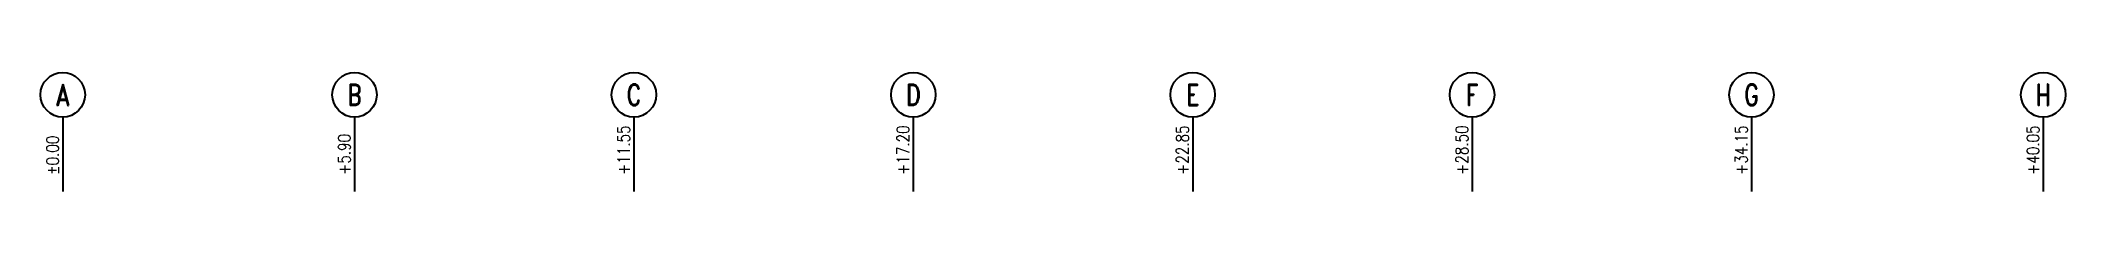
# Model space of a CAD drawing. Header units: metres. Extents: x -353217 to -351774, y -68080 to -67552.
# Drawn here: x -351818.35 to -351777.4, y -67862.48 to -67860.08 of the extents above; entities that cross this region are included whole.
import ezdxf
from ezdxf.enums import TextEntityAlignment as Align

# ---------------------------------------------------------------- set-up
doc = ezdxf.new("R2010")
doc.units = ezdxf.units.M
doc.header["$MEASUREMENT"] = 0
doc.layers.add('Str-Axes', color=8, linetype='Continuous')
doc.styles.add('ROMAND', font='romand', dxfattribs={"width": 0.8})
doc.styles.add('ROMANS', font='romans', dxfattribs={"height": 0.4})

# ---------------------------------------------------------------- blocks, each defined once
blk = doc.blocks.new('Axis-buble-V')
at = {"color": 2}
blk.add_line((0, 0), (0, -15), dxfattribs=at)
blk.add_circle((0, 4.5), 4.5, dxfattribs=at)
at = {"color": 1, "style": 'ROMAND', "width": 0.8}
blk.add_attdef('A', text='', height=4.25, dxfattribs=at).set_placement((0, 4.5), align=Align.MIDDLE_CENTER)
at = {"color": 1, "style": 'ROMANS', "width": 0.8}
blk.add_attdef('%%P0.00', (-0.82, -11.62), '', height=2.5, rotation=90, dxfattribs=at)

msp = doc.modelspace()

# ---------------------------------------------------------------- block references
at = {"layer": 'Str-Axes', "linetype": 'Continuous', "ltscale": 5, "xscale": 0.1000000000000227, "yscale": 0.1000000000000227, "zscale": 0.1000000000000227}
for p, values in [((-351817.9040834, -67860.9793076), {'A': 'A', '%%P0.00': '%%P0.00'}), ((-351812.0040834, -67860.9793076), {'A': 'B', '%%P0.00': '+5.90'}), ((-351806.3540834, -67860.9793076), {'A': 'C', '%%P0.00': '+11.55'}), ((-351800.7040834, -67860.9793076), {'A': 'D', '%%P0.00': '+17.20'}), ((-351795.0540834, -67860.9793076), {'A': 'E', '%%P0.00': '+22.85'}), ((-351789.4040834, -67860.9793076), {'A': 'F', '%%P0.00': '+28.50'}), ((-351783.7540834, -67860.9793076), {'A': 'G', '%%P0.00': '+34.15'}), ((-351777.8540834, -67860.9793076), {'A': 'H', '%%P0.00': '+40.05'})]:
    msp.add_blockref('Axis-buble-V', p, dxfattribs=at).add_auto_attribs(values)

doc.saveas('drawing.dxf')
